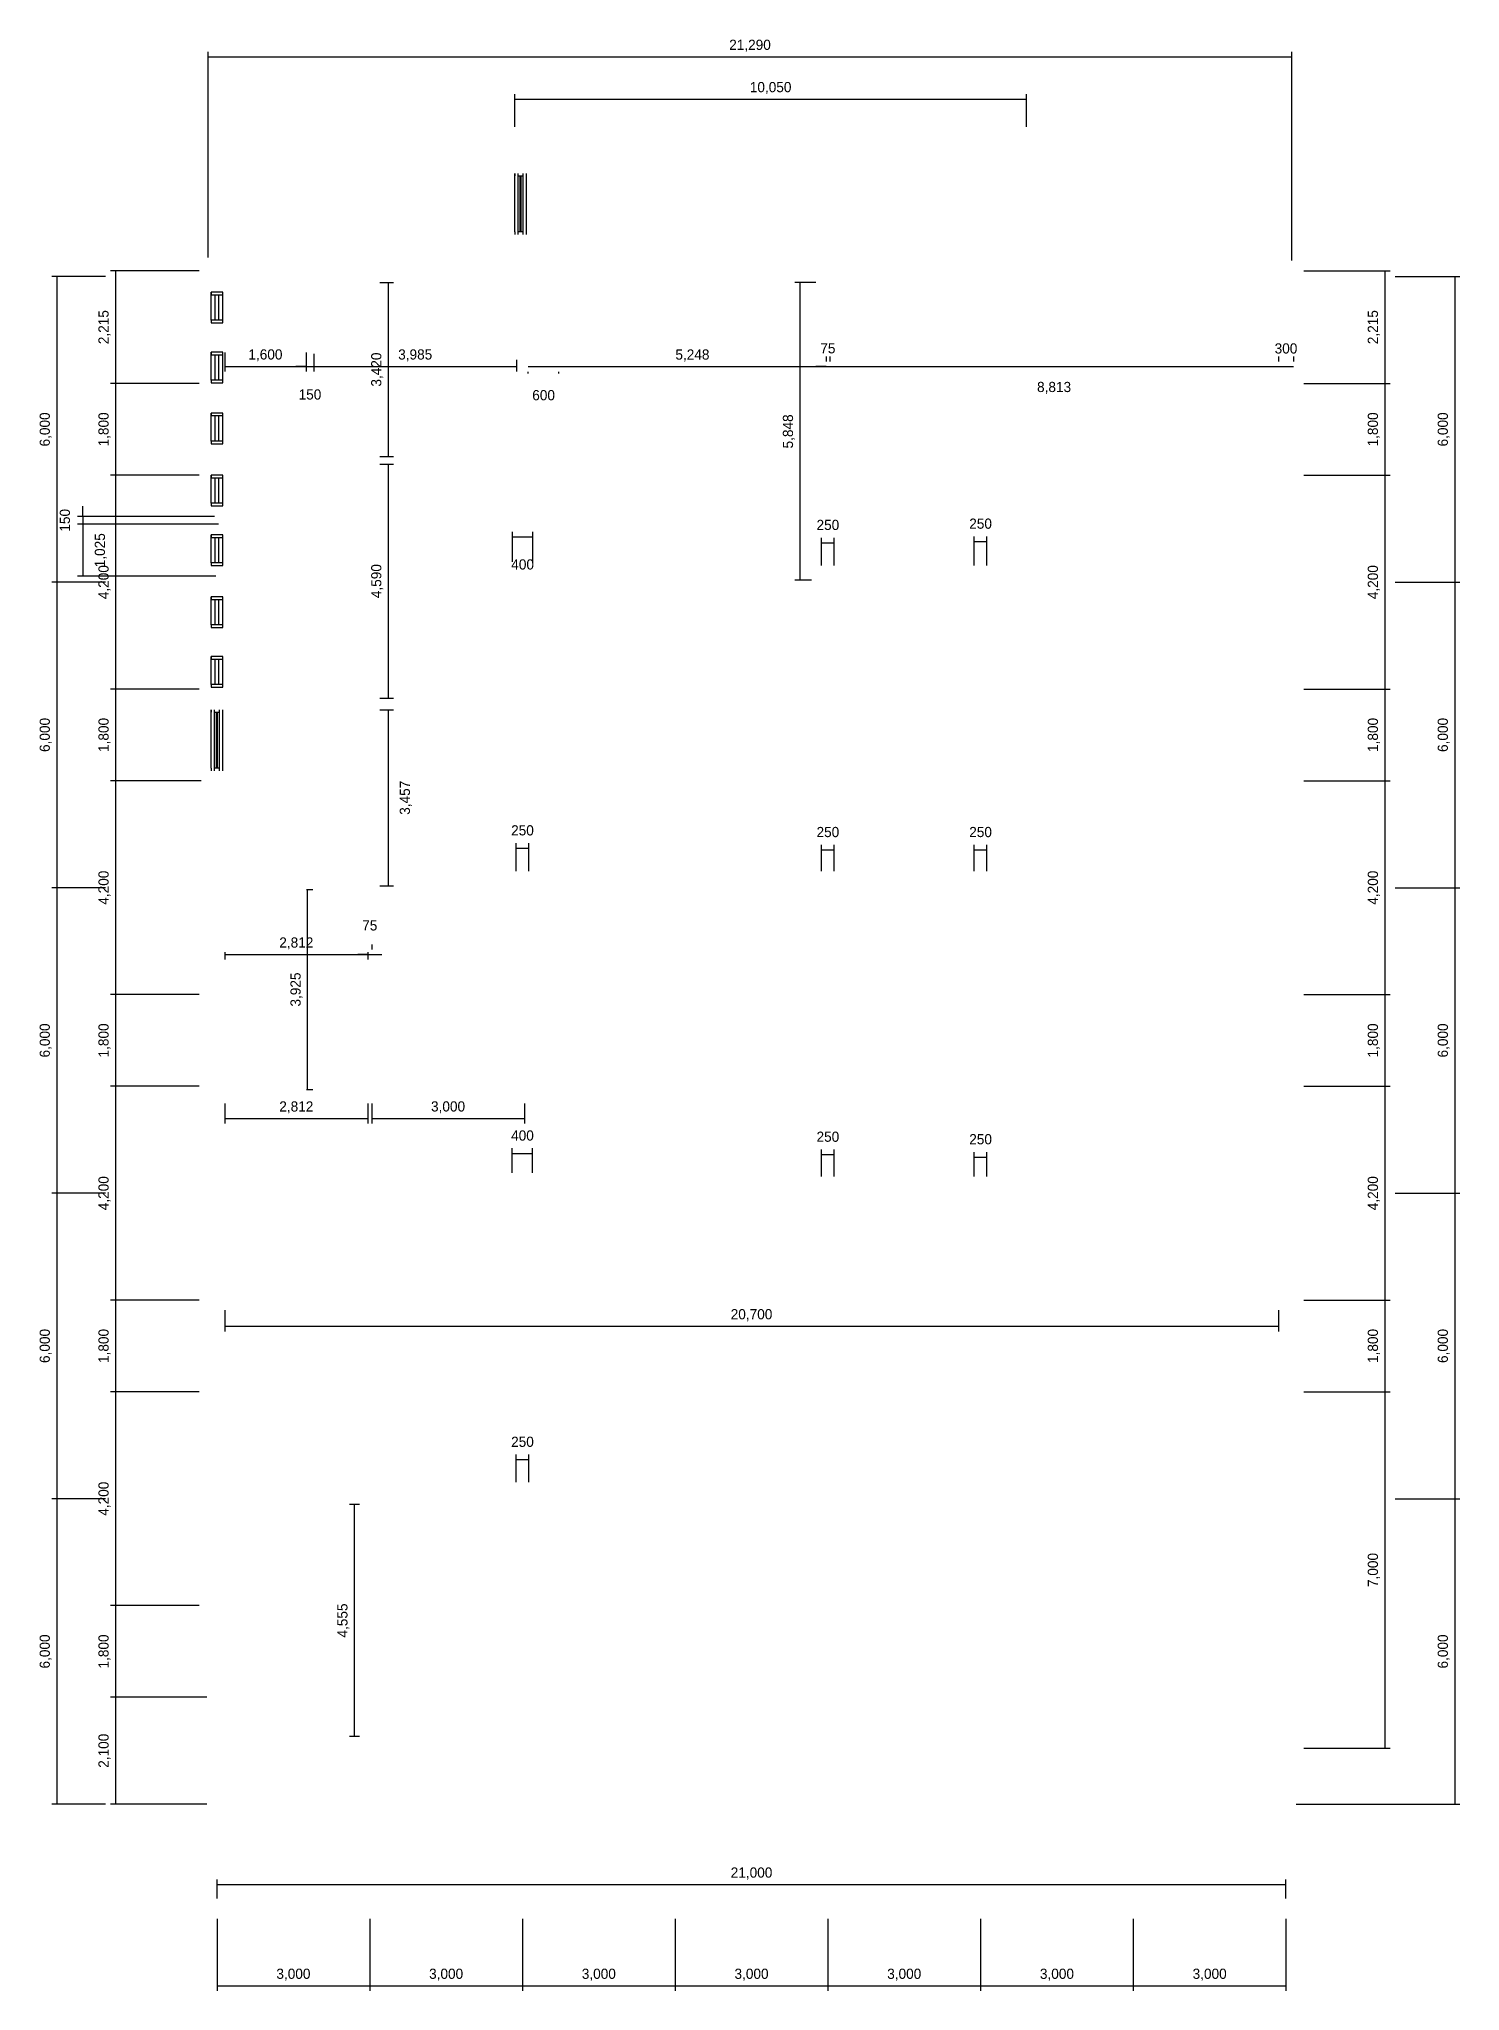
# Model space of a CAD drawing. Extents: x -2017610 to 288295, y -639251 to 250994.
# Drawn here: x 206025 to 233941, y -153144 to -114810 of the extents above; entities that cross this region are included whole.
import ezdxf

# ---------------------------------------------------------------- set-up
doc = ezdxf.new("R2010")
doc.units = 0
doc.header["$LTSCALE"] = 2
doc.header["$MEASUREMENT"] = 0
doc.header["$PDMODE"] = 2
doc.layers.get('0').update_dxf_attribs({"linetype": 'CONTINUOUS'})
doc.layers.get('DEFPOINTS').update_dxf_attribs({"linetype": 'CONTINUOUS'})
doc.layers.add('DIM', color=8, linetype='CONTINUOUS')
doc.layers.add('DOOR-WINDOW', color=8, linetype='CONTINUOUS')
doc.styles.add('STYLUS', font='stylu.ttf')
doc.dimstyles.new('DIM100S', dxfattribs={"dimscale": 0, "dimtxt": 200, "dimasz": 200, "dimexe": 100, "dimexo": 200, "dimgap": 100, "dimtad": 1, "dimdec": 0, "dimtxsty": 'STYLUS', "dimblk1": 'ARCHTICK', "dimblk2": 'ARCHTICK', "dimsah": 1, "dimcen": 100, "dimclrd": 256, "dimclre": 256, "dimclrt": 10, "dimazin": 3, "dimtfac": 1, "dimtdec": 0, "dimtmove": 0, "dimatfit": 3, "dimtolj": 1, "dimtzin": 0})

msp = doc.modelspace()

# ---------------------------------------------------------------- blocks, each defined once
blk = doc.blocks.new('*D245')
at = {"layer": 'DEFPOINTS', "color": 0}
for p in [(224648, -124679), (224398, -125352), (224648, -125352)]:
    blk.add_point(p, dxfattribs=at)
at = {"layer": 'DIM'}
for p, q in [((224398, -125152), (224398, -124579)), ((224648, -125152), (224648, -124579)), ((224398, -124679), (224648, -124679))]:
    blk.add_line(p, q, dxfattribs=at)
at = {"layer": 'DIM', "color": 10, "insert": (224523, -124329), "char_height": 200, "attachment_point": 5, "style": 'STYLUS'}
blk.add_mtext('\\A1;250', dxfattribs=at)
blk = doc.blocks.new('_ARCHTICK')
blk = doc.blocks.new('*D246')
at = {"layer": 'DEFPOINTS', "color": 0}
for p in [(221648, -124704), (221398, -125352), (221648, -125352)]:
    blk.add_point(p, dxfattribs=at)
at = {"layer": 'DIM'}
for p, q in [((221398, -125152), (221398, -124604)), ((221398, -124704), (221648, -124704)), ((221648, -125152), (221648, -124604))]:
    blk.add_line(p, q, dxfattribs=at)
at = {"layer": 'DIM', "color": 10, "insert": (221523, -124354), "char_height": 200, "attachment_point": 5, "style": 'STYLUS'}
blk.add_mtext('\\A1;250', dxfattribs=at)
blk = doc.blocks.new('*D247')
at = {"layer": 'DEFPOINTS', "color": 0}
for p in [(215726, -124586), (215326, -125280), (215726, -125280)]:
    blk.add_point(p, dxfattribs=at)
at = {"layer": 'DIM'}
for p, q in [((215326, -125080), (215326, -124486)), ((215726, -125080), (215726, -124486)), ((215326, -124586), (215726, -124586))]:
    blk.add_line(p, q, dxfattribs=at)
at = {"layer": 'DIM', "color": 10, "insert": (215526, -125130), "char_height": 200, "attachment_point": 5, "style": 'STYLUS'}
blk.add_mtext('\\A1;400', dxfattribs=at)
blk = doc.blocks.new('*D248')
at = {"layer": 'DEFPOINTS', "color": 0}
for p in [(215648, -130702), (215398, -131352), (215648, -131352)]:
    blk.add_point(p, dxfattribs=at)
at = {"layer": 'DIM'}
for p, q in [((215398, -131152), (215398, -130602)), ((215398, -130702), (215648, -130702)), ((215648, -131152), (215648, -130602))]:
    blk.add_line(p, q, dxfattribs=at)
at = {"layer": 'DIM', "color": 10, "insert": (215523, -130352), "char_height": 200, "attachment_point": 5, "style": 'STYLUS'}
blk.add_mtext('\\A1;250', dxfattribs=at)
blk = doc.blocks.new('*D249')
at = {"layer": 'DEFPOINTS', "color": 0}
for p in [(221648, -130735), (221398, -131352), (221648, -131352)]:
    blk.add_point(p, dxfattribs=at)
at = {"layer": 'DIM'}
for p, q in [((221398, -131152), (221398, -130635)), ((221648, -131152), (221648, -130635)), ((221398, -130735), (221648, -130735))]:
    blk.add_line(p, q, dxfattribs=at)
at = {"layer": 'DIM', "color": 10, "insert": (221523, -130385), "char_height": 200, "attachment_point": 5, "style": 'STYLUS'}
blk.add_mtext('\\A1;250', dxfattribs=at)
blk = doc.blocks.new('*D250')
at = {"layer": 'DEFPOINTS', "color": 0}
for p in [(224648, -130735), (224398, -131352), (224648, -131352)]:
    blk.add_point(p, dxfattribs=at)
at = {"layer": 'DIM'}
for p, q in [((224398, -131152), (224398, -130635)), ((224648, -131152), (224648, -130635)), ((224398, -130735), (224648, -130735))]:
    blk.add_line(p, q, dxfattribs=at)
at = {"layer": 'DIM', "color": 10, "insert": (224523, -130385), "char_height": 200, "attachment_point": 5, "style": 'STYLUS'}
blk.add_mtext('\\A1;250', dxfattribs=at)
blk = doc.blocks.new('*D251')
at = {"layer": 'DEFPOINTS', "color": 0}
for p in [(215723, -136695), (215323, -137277), (215723, -137277)]:
    blk.add_point(p, dxfattribs=at)
at = {"layer": 'DIM'}
for p, q in [((215323, -137077), (215323, -136595)), ((215323, -136695), (215723, -136695)), ((215723, -137077), (215723, -136595))]:
    blk.add_line(p, q, dxfattribs=at)
at = {"layer": 'DIM', "color": 10, "insert": (215523, -136345), "char_height": 200, "attachment_point": 5, "style": 'STYLUS'}
blk.add_mtext('\\A1;400', dxfattribs=at)
blk = doc.blocks.new('*D252')
at = {"layer": 'DEFPOINTS', "color": 0}
for p in [(221648, -136719), (221398, -137352), (221648, -137352)]:
    blk.add_point(p, dxfattribs=at)
at = {"layer": 'DIM'}
for p, q in [((221398, -137152), (221398, -136619)), ((221398, -136719), (221648, -136719)), ((221648, -137152), (221648, -136619))]:
    blk.add_line(p, q, dxfattribs=at)
at = {"layer": 'DIM', "color": 10, "insert": (221523, -136369), "char_height": 200, "attachment_point": 5, "style": 'STYLUS'}
blk.add_mtext('\\A1;250', dxfattribs=at)
blk = doc.blocks.new('*D253')
at = {"layer": 'DEFPOINTS', "color": 0}
for p in [(224648, -136768), (224398, -137352), (224648, -137352)]:
    blk.add_point(p, dxfattribs=at)
at = {"layer": 'DIM'}
for p, q in [((224398, -137152), (224398, -136668)), ((224398, -136768), (224648, -136768)), ((224648, -137152), (224648, -136668))]:
    blk.add_line(p, q, dxfattribs=at)
at = {"layer": 'DIM', "color": 10, "insert": (224523, -136418), "char_height": 200, "attachment_point": 5, "style": 'STYLUS'}
blk.add_mtext('\\A1;250', dxfattribs=at)
blk = doc.blocks.new('*D254')
at = {"layer": 'DEFPOINTS', "color": 0}
for p in [(215648, -142710), (215398, -143352), (215648, -143352)]:
    blk.add_point(p, dxfattribs=at)
at = {"layer": 'DIM'}
for p, q in [((215398, -143152), (215398, -142610)), ((215398, -142710), (215648, -142710)), ((215648, -143152), (215648, -142610))]:
    blk.add_line(p, q, dxfattribs=at)
at = {"layer": 'DIM', "color": 10, "insert": (215523, -142360), "char_height": 200, "attachment_point": 5, "style": 'STYLUS'}
blk.add_mtext('\\A1;250', dxfattribs=at)
blk = doc.blocks.new('*D255')
at = {"layer": 'DEFPOINTS', "color": 0}
for p in [(225423, -115992), (215373, -116737), (225423, -116737)]:
    blk.add_point(p, dxfattribs=at)
at = {"layer": 'DIM'}
for p, q in [((215373, -116537), (215373, -115892)), ((215373, -115992), (225423, -115992)), ((225423, -116537), (225423, -115892))]:
    blk.add_line(p, q, dxfattribs=at)
at = {"layer": 'DIM', "color": 10, "insert": (220398, -115773), "char_height": 200, "attachment_point": 5, "style": 'STYLUS'}
blk.add_mtext('\\A1;10,050', dxfattribs=at)
blk = doc.blocks.new('*D256')
at = {"layer": 'DEFPOINTS', "color": 0}
for p in [(230638, -115161), (209348, -119302), (230638, -119362)]:
    blk.add_point(p, dxfattribs=at)
at = {"layer": 'DIM'}
for p, q in [((209348, -119102), (209348, -115061)), ((209348, -115161), (230638, -115161)), ((230638, -119162), (230638, -115061))]:
    blk.add_line(p, q, dxfattribs=at)
at = {"layer": 'DIM', "color": 10, "insert": (219993, -114942), "char_height": 200, "attachment_point": 5, "style": 'STYLUS'}
blk.add_mtext('\\A1;21,290', dxfattribs=at)
blk = doc.blocks.new('*D257')
at = {"layer": 'DEFPOINTS', "color": 0}
for p in [(209523, -151527), (212523, -151527), (212523, -153044)]:
    blk.add_point(p, dxfattribs=at)
at = {"layer": 'DIM'}
for p, q in [((209523, -151727), (209523, -153144)), ((212523, -151727), (212523, -153144)), ((209523, -153044), (212523, -153044))]:
    blk.add_line(p, q, dxfattribs=at)
at = {"layer": 'DIM', "color": 10, "insert": (211023, -152825), "char_height": 200, "attachment_point": 5, "style": 'STYLUS'}
blk.add_mtext('\\A1;3,000', dxfattribs=at)
blk = doc.blocks.new('*D258')
at = {"layer": 'DEFPOINTS', "color": 0}
for p in [(212523, -151527), (215523, -151527), (215523, -153044)]:
    blk.add_point(p, dxfattribs=at)
at = {"layer": 'DIM'}
for p, q in [((212523, -151727), (212523, -153144)), ((215523, -151727), (215523, -153144)), ((212523, -153044), (215523, -153044))]:
    blk.add_line(p, q, dxfattribs=at)
at = {"layer": 'DIM', "color": 10, "insert": (214023, -152825), "char_height": 200, "attachment_point": 5, "style": 'STYLUS'}
blk.add_mtext('\\A1;3,000', dxfattribs=at)
blk = doc.blocks.new('*D259')
at = {"layer": 'DEFPOINTS', "color": 0}
for p in [(215523, -151527), (218523, -151527), (218523, -153044)]:
    blk.add_point(p, dxfattribs=at)
at = {"layer": 'DIM'}
for p, q in [((215523, -151727), (215523, -153144)), ((218523, -151727), (218523, -153144)), ((215523, -153044), (218523, -153044))]:
    blk.add_line(p, q, dxfattribs=at)
at = {"layer": 'DIM', "color": 10, "insert": (217023, -152825), "char_height": 200, "attachment_point": 5, "style": 'STYLUS'}
blk.add_mtext('\\A1;3,000', dxfattribs=at)
blk = doc.blocks.new('*D260')
at = {"layer": 'DEFPOINTS', "color": 0}
for p in [(218523, -151527), (221523, -151527), (221523, -153044)]:
    blk.add_point(p, dxfattribs=at)
at = {"layer": 'DIM'}
for p, q in [((218523, -151727), (218523, -153144)), ((221523, -151727), (221523, -153144)), ((218523, -153044), (221523, -153044))]:
    blk.add_line(p, q, dxfattribs=at)
at = {"layer": 'DIM', "color": 10, "insert": (220023, -152825), "char_height": 200, "attachment_point": 5, "style": 'STYLUS'}
blk.add_mtext('\\A1;3,000', dxfattribs=at)
blk = doc.blocks.new('*D261')
at = {"layer": 'DEFPOINTS', "color": 0}
for p in [(221523, -151527), (224523, -151527), (224523, -153044)]:
    blk.add_point(p, dxfattribs=at)
at = {"layer": 'DIM'}
for p, q in [((221523, -151727), (221523, -153144)), ((224523, -151727), (224523, -153144)), ((221523, -153044), (224523, -153044))]:
    blk.add_line(p, q, dxfattribs=at)
at = {"layer": 'DIM', "color": 10, "insert": (223023, -152825), "char_height": 200, "attachment_point": 5, "style": 'STYLUS'}
blk.add_mtext('\\A1;3,000', dxfattribs=at)
blk = doc.blocks.new('*D262')
at = {"layer": 'DEFPOINTS', "color": 0}
for p in [(224523, -151527), (227523, -151527), (227523, -153044)]:
    blk.add_point(p, dxfattribs=at)
at = {"layer": 'DIM'}
for p, q in [((224523, -151727), (224523, -153144)), ((227523, -151727), (227523, -153144)), ((224523, -153044), (227523, -153044))]:
    blk.add_line(p, q, dxfattribs=at)
at = {"layer": 'DIM', "color": 10, "insert": (226023, -152825), "char_height": 200, "attachment_point": 5, "style": 'STYLUS'}
blk.add_mtext('\\A1;3,000', dxfattribs=at)
blk = doc.blocks.new('*D263')
at = {"layer": 'DEFPOINTS', "color": 0}
for p in [(227523, -151527), (230523, -151527), (230523, -153044)]:
    blk.add_point(p, dxfattribs=at)
at = {"layer": 'DIM'}
for p, q in [((227523, -151727), (227523, -153144)), ((230523, -151727), (230523, -153144)), ((227523, -153044), (230523, -153044))]:
    blk.add_line(p, q, dxfattribs=at)
at = {"layer": 'DIM', "color": 10, "insert": (229023, -152825), "char_height": 200, "attachment_point": 5, "style": 'STYLUS'}
blk.add_mtext('\\A1;3,000', dxfattribs=at)
blk = doc.blocks.new('*D264')
at = {"layer": 'DEFPOINTS', "color": 0}
for p in [(230523, -151056), (209523, -151527), (230523, -151527)]:
    blk.add_point(p, dxfattribs=at)
at = {"layer": 'DIM'}
for p, q in [((209523, -151327), (209523, -150956)), ((230523, -151327), (230523, -150956)), ((209523, -151056), (230523, -151056))]:
    blk.add_line(p, q, dxfattribs=at)
at = {"layer": 'DIM', "color": 10, "insert": (220023, -150837), "char_height": 200, "attachment_point": 5, "style": 'STYLUS'}
blk.add_mtext('\\A1;21,000', dxfattribs=at)
blk = doc.blocks.new('*D265')
at = {"layer": 'DEFPOINTS', "color": 0}
for p in [(230673, -119362), (230673, -121577), (232467, -121577)]:
    blk.add_point(p, dxfattribs=at)
at = {"layer": 'DIM'}
for p, q in [((230873, -119362), (232567, -119362)), ((232467, -119362), (232467, -121577)), ((230873, -121577), (232567, -121577))]:
    blk.add_line(p, q, dxfattribs=at)
at = {"layer": 'DIM', "color": 10, "insert": (232248, -120469), "char_height": 200, "attachment_point": 5, "rotation": 90, "style": 'STYLUS'}
blk.add_mtext('\\A1;2,215', dxfattribs=at)
blk = doc.blocks.new('*D266')
at = {"layer": 'DEFPOINTS', "color": 0}
for p in [(230673, -121577), (230673, -123377), (232467, -123377)]:
    blk.add_point(p, dxfattribs=at)
at = {"layer": 'DIM'}
for p, q in [((230873, -121577), (232567, -121577)), ((232467, -121577), (232467, -123377)), ((230873, -123377), (232567, -123377))]:
    blk.add_line(p, q, dxfattribs=at)
at = {"layer": 'DIM', "color": 10, "insert": (232248, -122477), "char_height": 200, "attachment_point": 5, "rotation": 90, "style": 'STYLUS'}
blk.add_mtext('\\A1;1,800', dxfattribs=at)
blk = doc.blocks.new('*D267')
at = {"layer": 'DEFPOINTS', "color": 0}
for p in [(230673, -123377), (230673, -127577), (232467, -127577)]:
    blk.add_point(p, dxfattribs=at)
at = {"layer": 'DIM'}
for p, q in [((230873, -123377), (232567, -123377)), ((232467, -123377), (232467, -127577)), ((230873, -127577), (232567, -127577))]:
    blk.add_line(p, q, dxfattribs=at)
at = {"layer": 'DIM', "color": 10, "insert": (232248, -125477), "char_height": 200, "attachment_point": 5, "rotation": 90, "style": 'STYLUS'}
blk.add_mtext('\\A1;4,200', dxfattribs=at)
blk = doc.blocks.new('*D268')
at = {"layer": 'DEFPOINTS', "color": 0}
for p in [(230673, -127577), (230673, -129377), (232467, -129377)]:
    blk.add_point(p, dxfattribs=at)
at = {"layer": 'DIM'}
for p, q in [((230873, -127577), (232567, -127577)), ((232467, -127577), (232467, -129377)), ((230873, -129377), (232567, -129377))]:
    blk.add_line(p, q, dxfattribs=at)
at = {"layer": 'DIM', "color": 10, "insert": (232248, -128477), "char_height": 200, "attachment_point": 5, "rotation": 90, "style": 'STYLUS'}
blk.add_mtext('\\A1;1,800', dxfattribs=at)
blk = doc.blocks.new('*D269')
at = {"layer": 'DEFPOINTS', "color": 0}
for p in [(230673, -129377), (230673, -133577), (232467, -133577)]:
    blk.add_point(p, dxfattribs=at)
at = {"layer": 'DIM'}
for p, q in [((230873, -129377), (232567, -129377)), ((232467, -129377), (232467, -133577)), ((230873, -133577), (232567, -133577))]:
    blk.add_line(p, q, dxfattribs=at)
at = {"layer": 'DIM', "color": 10, "insert": (232248, -131477), "char_height": 200, "attachment_point": 5, "rotation": 90, "style": 'STYLUS'}
blk.add_mtext('\\A1;4,200', dxfattribs=at)
blk = doc.blocks.new('*D270')
at = {"layer": 'DEFPOINTS', "color": 0}
for p in [(230673, -133577), (230673, -135377), (232467, -135377)]:
    blk.add_point(p, dxfattribs=at)
at = {"layer": 'DIM'}
for p, q in [((230873, -133577), (232567, -133577)), ((232467, -133577), (232467, -135377)), ((230873, -135377), (232567, -135377))]:
    blk.add_line(p, q, dxfattribs=at)
at = {"layer": 'DIM', "color": 10, "insert": (232248, -134477), "char_height": 200, "attachment_point": 5, "rotation": 90, "style": 'STYLUS'}
blk.add_mtext('\\A1;1,800', dxfattribs=at)
blk = doc.blocks.new('*D271')
at = {"layer": 'DEFPOINTS', "color": 0}
for p in [(230673, -135377), (230673, -139577), (232467, -139577)]:
    blk.add_point(p, dxfattribs=at)
at = {"layer": 'DIM'}
for p, q in [((230873, -135377), (232567, -135377)), ((232467, -135377), (232467, -139577)), ((230873, -139577), (232567, -139577))]:
    blk.add_line(p, q, dxfattribs=at)
at = {"layer": 'DIM', "color": 10, "insert": (232248, -137477), "char_height": 200, "attachment_point": 5, "rotation": 90, "style": 'STYLUS'}
blk.add_mtext('\\A1;4,200', dxfattribs=at)
blk = doc.blocks.new('*D272')
at = {"layer": 'DEFPOINTS', "color": 0}
for p in [(230673, -139577), (230673, -141377), (232467, -141377)]:
    blk.add_point(p, dxfattribs=at)
at = {"layer": 'DIM'}
for p, q in [((230873, -139577), (232567, -139577)), ((232467, -139577), (232467, -141377)), ((230873, -141377), (232567, -141377))]:
    blk.add_line(p, q, dxfattribs=at)
at = {"layer": 'DIM', "color": 10, "insert": (232248, -140477), "char_height": 200, "attachment_point": 5, "rotation": 90, "style": 'STYLUS'}
blk.add_mtext('\\A1;1,800', dxfattribs=at)
blk = doc.blocks.new('*D273')
at = {"layer": 'DEFPOINTS', "color": 0}
for p in [(230673, -141377), (230673, -148377), (232467, -148377)]:
    blk.add_point(p, dxfattribs=at)
at = {"layer": 'DIM'}
for p, q in [((230873, -141377), (232567, -141377)), ((232467, -141377), (232467, -148377)), ((230873, -148377), (232567, -148377))]:
    blk.add_line(p, q, dxfattribs=at)
at = {"layer": 'DIM', "color": 10, "insert": (232248, -144877), "char_height": 200, "attachment_point": 5, "rotation": 90, "style": 'STYLUS'}
blk.add_mtext('\\A1;7,000', dxfattribs=at)
blk = doc.blocks.new('*D274')
at = {"layer": 'DEFPOINTS', "color": 0}
for p in [(232467, -119477), (232467, -125477), (233841, -125477)]:
    blk.add_point(p, dxfattribs=at)
at = {"layer": 'DIM'}
for p, q in [((232667, -119477), (233941, -119477)), ((233841, -119477), (233841, -125477)), ((232667, -125477), (233941, -125477))]:
    blk.add_line(p, q, dxfattribs=at)
at = {"layer": 'DIM', "color": 10, "insert": (233622, -122477), "char_height": 200, "attachment_point": 5, "rotation": 90, "style": 'STYLUS'}
blk.add_mtext('\\A1;6,000', dxfattribs=at)
blk = doc.blocks.new('*D275')
at = {"layer": 'DEFPOINTS', "color": 0}
for p in [(232467, -125477), (232467, -131477), (233841, -131477)]:
    blk.add_point(p, dxfattribs=at)
at = {"layer": 'DIM'}
for p, q in [((232667, -125477), (233941, -125477)), ((233841, -125477), (233841, -131477)), ((232667, -131477), (233941, -131477))]:
    blk.add_line(p, q, dxfattribs=at)
at = {"layer": 'DIM', "color": 10, "insert": (233622, -128477), "char_height": 200, "attachment_point": 5, "rotation": 90, "style": 'STYLUS'}
blk.add_mtext('\\A1;6,000', dxfattribs=at)
blk = doc.blocks.new('*D276')
at = {"layer": 'DEFPOINTS', "color": 0}
for p in [(232467, -131477), (232467, -137477), (233841, -137477)]:
    blk.add_point(p, dxfattribs=at)
at = {"layer": 'DIM'}
for p, q in [((232667, -131477), (233941, -131477)), ((233841, -131477), (233841, -137477)), ((232667, -137477), (233941, -137477))]:
    blk.add_line(p, q, dxfattribs=at)
at = {"layer": 'DIM', "color": 10, "insert": (233622, -134477), "char_height": 200, "attachment_point": 5, "rotation": 90, "style": 'STYLUS'}
blk.add_mtext('\\A1;6,000', dxfattribs=at)
blk = doc.blocks.new('*D277')
at = {"layer": 'DEFPOINTS', "color": 0}
for p in [(232467, -137477), (232467, -143477), (233841, -143477)]:
    blk.add_point(p, dxfattribs=at)
at = {"layer": 'DIM'}
for p, q in [((232667, -137477), (233941, -137477)), ((233841, -137477), (233841, -143477)), ((232667, -143477), (233941, -143477))]:
    blk.add_line(p, q, dxfattribs=at)
at = {"layer": 'DIM', "color": 10, "insert": (233622, -140477), "char_height": 200, "attachment_point": 5, "rotation": 90, "style": 'STYLUS'}
blk.add_mtext('\\A1;6,000', dxfattribs=at)
blk = doc.blocks.new('*D278')
at = {"layer": 'DEFPOINTS', "color": 0}
for p in [(232467, -143477), (230523, -149477), (233841, -149477)]:
    blk.add_point(p, dxfattribs=at)
at = {"layer": 'DIM'}
for p, q in [((232667, -143477), (233941, -143477)), ((233841, -143477), (233841, -149477)), ((230723, -149477), (233941, -149477))]:
    blk.add_line(p, q, dxfattribs=at)
at = {"layer": 'DIM', "color": 10, "insert": (233622, -146477), "char_height": 200, "attachment_point": 5, "rotation": 90, "style": 'STYLUS'}
blk.add_mtext('\\A1;6,000', dxfattribs=at)
blk = doc.blocks.new('*D279')
at = {"layer": 'DEFPOINTS', "color": 0}
for p in [(209373, -119362), (207530, -121577), (209373, -121577)]:
    blk.add_point(p, dxfattribs=at)
at = {"layer": 'DIM'}
for p, q in [((209173, -119362), (207430, -119362)), ((207530, -119362), (207530, -121577)), ((209173, -121577), (207430, -121577))]:
    blk.add_line(p, q, dxfattribs=at)
at = {"layer": 'DIM', "color": 10, "insert": (207311, -120469), "char_height": 200, "attachment_point": 5, "rotation": 90, "style": 'STYLUS'}
blk.add_mtext('\\A1;2,215', dxfattribs=at)
blk = doc.blocks.new('*D280')
at = {"layer": 'DEFPOINTS', "color": 0}
for p in [(209373, -121577), (207530, -123377), (209373, -123377)]:
    blk.add_point(p, dxfattribs=at)
at = {"layer": 'DIM'}
for p, q in [((209173, -121577), (207430, -121577)), ((207530, -121577), (207530, -123377)), ((209173, -123377), (207430, -123377))]:
    blk.add_line(p, q, dxfattribs=at)
at = {"layer": 'DIM', "color": 10, "insert": (207311, -122477), "char_height": 200, "attachment_point": 5, "rotation": 90, "style": 'STYLUS'}
blk.add_mtext('\\A1;1,800', dxfattribs=at)
blk = doc.blocks.new('*D281')
at = {"layer": 'DEFPOINTS', "color": 0}
for p in [(209373, -123377), (207530, -127577), (209373, -127577)]:
    blk.add_point(p, dxfattribs=at)
at = {"layer": 'DIM'}
for p, q in [((209173, -123377), (207430, -123377)), ((207530, -123377), (207530, -127577)), ((209173, -127577), (207430, -127577))]:
    blk.add_line(p, q, dxfattribs=at)
at = {"layer": 'DIM', "color": 10, "insert": (207311, -125477), "char_height": 200, "attachment_point": 5, "rotation": 90, "style": 'STYLUS'}
blk.add_mtext('\\A1;4,200', dxfattribs=at)
blk = doc.blocks.new('*D282')
at = {"layer": 'DEFPOINTS', "color": 0}
for p in [(209373, -127577), (207530, -129377), (209408, -129377)]:
    blk.add_point(p, dxfattribs=at)
at = {"layer": 'DIM'}
for p, q in [((209173, -127577), (207430, -127577)), ((207530, -127577), (207530, -129377)), ((209208, -129377), (207430, -129377))]:
    blk.add_line(p, q, dxfattribs=at)
at = {"layer": 'DIM', "color": 10, "insert": (207311, -128477), "char_height": 200, "attachment_point": 5, "rotation": 90, "style": 'STYLUS'}
blk.add_mtext('\\A1;1,800', dxfattribs=at)
blk = doc.blocks.new('*D283')
at = {"layer": 'DEFPOINTS', "color": 0}
for p in [(209408, -129377), (207530, -133577), (209373, -133577)]:
    blk.add_point(p, dxfattribs=at)
at = {"layer": 'DIM'}
for p, q in [((209208, -129377), (207430, -129377)), ((207530, -129377), (207530, -133577)), ((209173, -133577), (207430, -133577))]:
    blk.add_line(p, q, dxfattribs=at)
at = {"layer": 'DIM', "color": 10, "insert": (207311, -131477), "char_height": 200, "attachment_point": 5, "rotation": 90, "style": 'STYLUS'}
blk.add_mtext('\\A1;4,200', dxfattribs=at)
blk = doc.blocks.new('*D284')
at = {"layer": 'DEFPOINTS', "color": 0}
for p in [(209373, -133577), (207530, -135377), (209373, -135377)]:
    blk.add_point(p, dxfattribs=at)
at = {"layer": 'DIM'}
for p, q in [((209173, -133577), (207430, -133577)), ((207530, -133577), (207530, -135377)), ((209173, -135377), (207430, -135377))]:
    blk.add_line(p, q, dxfattribs=at)
at = {"layer": 'DIM', "color": 10, "insert": (207311, -134477), "char_height": 200, "attachment_point": 5, "rotation": 90, "style": 'STYLUS'}
blk.add_mtext('\\A1;1,800', dxfattribs=at)
blk = doc.blocks.new('*D285')
at = {"layer": 'DEFPOINTS', "color": 0}
for p in [(209373, -135377), (207530, -139577), (209373, -139577)]:
    blk.add_point(p, dxfattribs=at)
at = {"layer": 'DIM'}
for p, q in [((209173, -135377), (207430, -135377)), ((207530, -135377), (207530, -139577)), ((209173, -139577), (207430, -139577))]:
    blk.add_line(p, q, dxfattribs=at)
at = {"layer": 'DIM', "color": 10, "insert": (207311, -137477), "char_height": 200, "attachment_point": 5, "rotation": 90, "style": 'STYLUS'}
blk.add_mtext('\\A1;4,200', dxfattribs=at)
blk = doc.blocks.new('*D286')
at = {"layer": 'DEFPOINTS', "color": 0}
for p in [(209373, -139577), (207530, -141377), (209373, -141377)]:
    blk.add_point(p, dxfattribs=at)
at = {"layer": 'DIM'}
for p, q in [((209173, -139577), (207430, -139577)), ((207530, -139577), (207530, -141377)), ((209173, -141377), (207430, -141377))]:
    blk.add_line(p, q, dxfattribs=at)
at = {"layer": 'DIM', "color": 10, "insert": (207311, -140477), "char_height": 200, "attachment_point": 5, "rotation": 90, "style": 'STYLUS'}
blk.add_mtext('\\A1;1,800', dxfattribs=at)
blk = doc.blocks.new('*D287')
at = {"layer": 'DEFPOINTS', "color": 0}
for p in [(209373, -141377), (207530, -145577), (209373, -145577)]:
    blk.add_point(p, dxfattribs=at)
at = {"layer": 'DIM'}
for p, q in [((209173, -141377), (207430, -141377)), ((207530, -141377), (207530, -145577)), ((209173, -145577), (207430, -145577))]:
    blk.add_line(p, q, dxfattribs=at)
at = {"layer": 'DIM', "color": 10, "insert": (207311, -143477), "char_height": 200, "attachment_point": 5, "rotation": 90, "style": 'STYLUS'}
blk.add_mtext('\\A1;4,200', dxfattribs=at)
blk = doc.blocks.new('*D288')
at = {"layer": 'DEFPOINTS', "color": 0}
for p in [(209373, -145577), (207530, -147377), (209523, -147377)]:
    blk.add_point(p, dxfattribs=at)
at = {"layer": 'DIM'}
for p, q in [((209173, -145577), (207430, -145577)), ((207530, -145577), (207530, -147377)), ((209323, -147377), (207430, -147377))]:
    blk.add_line(p, q, dxfattribs=at)
at = {"layer": 'DIM', "color": 10, "insert": (207311, -146477), "char_height": 200, "attachment_point": 5, "rotation": 90, "style": 'STYLUS'}
blk.add_mtext('\\A1;1,800', dxfattribs=at)
blk = doc.blocks.new('*D289')
at = {"layer": 'DEFPOINTS', "color": 0}
for p in [(209523, -147377), (207530, -149477), (209523, -149477)]:
    blk.add_point(p, dxfattribs=at)
at = {"layer": 'DIM'}
for p, q in [((209323, -147377), (207430, -147377)), ((207530, -147377), (207530, -149477)), ((209323, -149477), (207430, -149477))]:
    blk.add_line(p, q, dxfattribs=at)
at = {"layer": 'DIM', "color": 10, "insert": (207311, -148427), "char_height": 200, "attachment_point": 5, "rotation": 90, "style": 'STYLUS'}
blk.add_mtext('\\A1;2,100', dxfattribs=at)
blk = doc.blocks.new('*D290')
at = {"layer": 'DEFPOINTS', "color": 0}
for p in [(207530, -119477), (206375, -125477), (207530, -125477)]:
    blk.add_point(p, dxfattribs=at)
at = {"layer": 'DIM'}
for p, q in [((207330, -119477), (206275, -119477)), ((206375, -119477), (206375, -125477)), ((207330, -125477), (206275, -125477))]:
    blk.add_line(p, q, dxfattribs=at)
at = {"layer": 'DIM', "color": 10, "insert": (206156, -122477), "char_height": 200, "attachment_point": 5, "rotation": 90, "style": 'STYLUS'}
blk.add_mtext('\\A1;6,000', dxfattribs=at)
blk = doc.blocks.new('*D291')
at = {"layer": 'DEFPOINTS', "color": 0}
for p in [(207530, -125477), (206375, -131477), (207530, -131477)]:
    blk.add_point(p, dxfattribs=at)
at = {"layer": 'DIM'}
for p, q in [((207330, -125477), (206275, -125477)), ((206375, -125477), (206375, -131477)), ((207330, -131477), (206275, -131477))]:
    blk.add_line(p, q, dxfattribs=at)
at = {"layer": 'DIM', "color": 10, "insert": (206156, -128477), "char_height": 200, "attachment_point": 5, "rotation": 90, "style": 'STYLUS'}
blk.add_mtext('\\A1;6,000', dxfattribs=at)
blk = doc.blocks.new('*D292')
at = {"layer": 'DEFPOINTS', "color": 0}
for p in [(207530, -131477), (206375, -137477), (207530, -137477)]:
    blk.add_point(p, dxfattribs=at)
at = {"layer": 'DIM'}
for p, q in [((207330, -131477), (206275, -131477)), ((206375, -131477), (206375, -137477)), ((207330, -137477), (206275, -137477))]:
    blk.add_line(p, q, dxfattribs=at)
at = {"layer": 'DIM', "color": 10, "insert": (206156, -134477), "char_height": 200, "attachment_point": 5, "rotation": 90, "style": 'STYLUS'}
blk.add_mtext('\\A1;6,000', dxfattribs=at)
blk = doc.blocks.new('*D293')
at = {"layer": 'DEFPOINTS', "color": 0}
for p in [(207530, -137477), (206375, -143477), (207530, -143477)]:
    blk.add_point(p, dxfattribs=at)
at = {"layer": 'DIM'}
for p, q in [((207330, -137477), (206275, -137477)), ((206375, -137477), (206375, -143477)), ((207330, -143477), (206275, -143477))]:
    blk.add_line(p, q, dxfattribs=at)
at = {"layer": 'DIM', "color": 10, "insert": (206156, -140477), "char_height": 200, "attachment_point": 5, "rotation": 90, "style": 'STYLUS'}
blk.add_mtext('\\A1;6,000', dxfattribs=at)
blk = doc.blocks.new('*D294')
at = {"layer": 'DEFPOINTS', "color": 0}
for p in [(207530, -143477), (206375, -149477), (207530, -149477)]:
    blk.add_point(p, dxfattribs=at)
at = {"layer": 'DIM'}
for p, q in [((207330, -143477), (206275, -143477)), ((206375, -143477), (206375, -149477)), ((207330, -149477), (206275, -149477))]:
    blk.add_line(p, q, dxfattribs=at)
at = {"layer": 'DIM', "color": 10, "insert": (206156, -146477), "char_height": 200, "attachment_point": 5, "rotation": 90, "style": 'STYLUS'}
blk.add_mtext('\\A1;6,000', dxfattribs=at)
blk = doc.blocks.new('*D295')
at = {"layer": 'DEFPOINTS', "color": 0}
for p in [(209673, -124187), (206884, -124337), (209754, -124337)]:
    blk.add_point(p, dxfattribs=at)
at = {"layer": 'DIM'}
for p, q in [((209473, -124187), (206784, -124187)), ((206884, -124187), (206884, -123987)), ((206884, -124187), (206884, -124337)), ((209554, -124337), (206784, -124337)), ((206884, -124337), (206884, -124537))]:
    blk.add_line(p, q, dxfattribs=at)
at = {"layer": 'DIM', "color": 10, "insert": (206534, -124262), "char_height": 200, "attachment_point": 5, "rotation": 90, "style": 'STYLUS'}
blk.add_mtext('\\A1;150', dxfattribs=at)
blk = doc.blocks.new('*D296')
at = {"layer": 'DEFPOINTS', "color": 0}
for p in [(209754, -124337), (206884, -125362), (209698, -125362)]:
    blk.add_point(p, dxfattribs=at)
at = {"layer": 'DIM'}
for p, q in [((209554, -124337), (206784, -124337)), ((206884, -124337), (206884, -125362)), ((209498, -125362), (206784, -125362))]:
    blk.add_line(p, q, dxfattribs=at)
at = {"layer": 'DIM', "color": 10, "insert": (207239, -124850), "char_height": 200, "attachment_point": 5, "rotation": 90, "style": 'STYLUS'}
blk.add_mtext('\\A1;1,025', dxfattribs=at)
blk = doc.blocks.new('*D297')
at = {"layer": 'DEFPOINTS', "color": 0}
for p in [(209673, -120767), (211273, -120767), (211273, -121242)]:
    blk.add_point(p, dxfattribs=at)
at = {"layer": 'DIM'}
for p, q in [((209673, -120967), (209673, -121342)), ((211273, -120967), (211273, -121342)), ((209673, -121242), (211273, -121242))]:
    blk.add_line(p, q, dxfattribs=at)
at = {"layer": 'DIM', "color": 10, "insert": (210473, -121023), "char_height": 200, "attachment_point": 5, "style": 'STYLUS'}
blk.add_mtext('\\A1;1,600', dxfattribs=at)
blk = doc.blocks.new('*D299')
at = {"layer": 'DEFPOINTS', "color": 0}
for p in [(211273, -120767), (211423, -120792), (211423, -121242)]:
    blk.add_point(p, dxfattribs=at)
at = {"layer": 'DIM'}
for p, q in [((211273, -120967), (211273, -121342)), ((211423, -120992), (211423, -121342)), ((211273, -121242), (211073, -121242)), ((211273, -121242), (211423, -121242)), ((211423, -121242), (211623, -121242))]:
    blk.add_line(p, q, dxfattribs=at)
at = {"layer": 'DIM', "color": 10, "insert": (211348, -121792), "char_height": 200, "attachment_point": 5, "style": 'STYLUS'}
blk.add_mtext('\\A1;150', dxfattribs=at)
blk = doc.blocks.new('*D298')
at = {"layer": 'DEFPOINTS', "color": 0}
for p in [(211423, -120792), (215408, -120910), (215408, -121242)]:
    blk.add_point(p, dxfattribs=at)
at = {"layer": 'DIM'}
for p, q in [((211423, -120992), (211423, -121342)), ((215408, -121110), (215408, -121342)), ((211423, -121242), (215408, -121242))]:
    blk.add_line(p, q, dxfattribs=at)
at = {"layer": 'DIM', "color": 10, "insert": (213416, -121023), "char_height": 200, "attachment_point": 5, "style": 'STYLUS'}
blk.add_mtext('\\A1;3,985', dxfattribs=at)
blk = doc.blocks.new('W600')
at = {"layer": 'DOOR-WINDOW', "ltscale": 1000}
for p, q in [((50, 0), (0, 0)), ((0, 0), (0, -230)), ((50, 0), (600, 0)), ((50, -230), (50, 0)), ((550, 0), (550, -230)), ((600, 0), (550, 0)), ((600, -230), (600, 0)), ((0, -230), (50, -230)), ((50, -80), (550, -80)), ((50, -150), (550, -150)), ((50, -230), (600, -230)), ((550, -230), (600, -230))]:
    blk.add_line(p, q, dxfattribs=at)
blk = doc.blocks.new('W1200')
for p, q in [((50, 230), (0, 230)), ((0, 165), (1200, 165)), ((0, 65), (1200, 65)), ((0, 0), (50, 0)), ((50, 230), (1200, 230)), ((50, 65), (50, 165)), ((50, 125), (1150, 125)), ((50, 105), (1150, 105)), ((50, 0), (1200, 0)), ((1200, 230), (1150, 230)), ((1150, 165), (1150, 65)), ((1150, 0), (1200, 0))]:
    blk.add_line(p, q)
blk = doc.blocks.new('*D332')
at = {"layer": 'DEFPOINTS', "color": 0}
for p in [(209673, -132546), (212486, -132546), (212486, -132790)]:
    blk.add_point(p, dxfattribs=at)
at = {"layer": 'DIM'}
for p, q in [((209673, -132746), (209673, -132890)), ((209673, -132790), (212486, -132790)), ((212486, -132746), (212486, -132890))]:
    blk.add_line(p, q, dxfattribs=at)
at = {"layer": 'DIM', "color": 10, "insert": (211080, -132572), "char_height": 200, "attachment_point": 5, "style": 'STYLUS'}
blk.add_mtext('\\A1;2,812', dxfattribs=at)
blk = doc.blocks.new('*D333')
at = {"layer": 'DEFPOINTS', "color": 0}
for p in [(212486, -132546), (212561, -132790), (212561, -132790)]:
    blk.add_point(p, dxfattribs=at)
at = {"layer": 'DIM'}
for p, q in [((212561, -132590), (212561, -132690)), ((212486, -132790), (212286, -132790)), ((212486, -132746), (212486, -132890)), ((212486, -132790), (212561, -132790)), ((212561, -132790), (212761, -132790))]:
    blk.add_line(p, q, dxfattribs=at)
at = {"layer": 'DIM', "color": 10, "insert": (212523, -132219), "char_height": 200, "attachment_point": 5, "style": 'STYLUS'}
blk.add_mtext('\\A1;75', dxfattribs=at)
blk = doc.blocks.new('*D334')
at = {"layer": 'DEFPOINTS', "color": 0}
for p in [(209673, -135514), (212486, -135514), (212486, -136010)]:
    blk.add_point(p, dxfattribs=at)
at = {"layer": 'DIM'}
for p, q in [((209673, -135714), (209673, -136110)), ((209673, -136010), (212486, -136010)), ((212486, -135714), (212486, -136110))]:
    blk.add_line(p, q, dxfattribs=at)
at = {"layer": 'DIM', "color": 10, "insert": (211080, -135792), "char_height": 200, "attachment_point": 5, "style": 'STYLUS'}
blk.add_mtext('\\A1;2,812', dxfattribs=at)
blk = doc.blocks.new('*D335')
at = {"layer": 'DEFPOINTS', "color": 0}
for p in [(212561, -135514), (215561, -135514), (215561, -136010)]:
    blk.add_point(p, dxfattribs=at)
at = {"layer": 'DIM'}
for p, q in [((212561, -135714), (212561, -136110)), ((212561, -136010), (215561, -136010)), ((215561, -135714), (215561, -136110))]:
    blk.add_line(p, q, dxfattribs=at)
at = {"layer": 'DIM', "color": 10, "insert": (214061, -135791), "char_height": 200, "attachment_point": 5, "style": 'STYLUS'}
blk.add_mtext('\\A1;3,000', dxfattribs=at)
blk = doc.blocks.new('*D336')
at = {"layer": 'DEFPOINTS', "color": 0}
for p in [(211080, -131514), (211302, -131514), (211080, -135439)]:
    blk.add_point(p, dxfattribs=at)
at = {"layer": 'DIM'}
for p, q in [((211280, -131514), (211402, -131514)), ((211302, -135439), (211302, -131514)), ((211280, -135439), (211402, -135439))]:
    blk.add_line(p, q, dxfattribs=at)
at = {"layer": 'DIM', "color": 10, "insert": (211083, -133477), "char_height": 200, "attachment_point": 5, "rotation": 90, "style": 'STYLUS'}
blk.add_mtext('\\A1;3,925', dxfattribs=at)
blk = doc.blocks.new('*D337')
at = {"layer": 'DEFPOINTS', "color": 0}
for p in [(215638, -121182), (216238, -121182), (216238, -121243)]:
    blk.add_point(p, dxfattribs=at)
at = {"layer": 'DIM'}
for p, q in [((215638, -121243), (216238, -121243)), ((215638, -121382), (215638, -121343)), ((216238, -121382), (216238, -121343))]:
    blk.add_line(p, q, dxfattribs=at)
at = {"layer": 'DIM', "color": 10, "insert": (215938, -121806), "char_height": 200, "attachment_point": 5, "style": 'STYLUS'}
blk.add_mtext('\\A1;600', dxfattribs=at)
blk = doc.blocks.new('*D338')
at = {"layer": 'DEFPOINTS', "color": 0}
for p in [(216238, -121182), (221486, -121243), (221486, -121243)]:
    blk.add_point(p, dxfattribs=at)
at = {"layer": 'DIM'}
for p, q in [((221486, -121043), (221486, -121143)), ((216238, -121243), (221486, -121243)), ((216238, -121382), (216238, -121343))]:
    blk.add_line(p, q, dxfattribs=at)
at = {"layer": 'DIM', "color": 10, "insert": (218862, -121025), "char_height": 200, "attachment_point": 5, "style": 'STYLUS'}
blk.add_mtext('\\A1;5,248', dxfattribs=at)
blk = doc.blocks.new('*D339')
at = {"layer": 'DEFPOINTS', "color": 0}
for p in [(221486, -121243), (221561, -121243), (221561, -121243)]:
    blk.add_point(p, dxfattribs=at)
at = {"layer": 'DIM'}
for p, q in [((221486, -121043), (221486, -121143)), ((221561, -121043), (221561, -121143)), ((221486, -121243), (221286, -121243)), ((221486, -121243), (221561, -121243)), ((221561, -121243), (221761, -121243))]:
    blk.add_line(p, q, dxfattribs=at)
at = {"layer": 'DIM', "color": 10, "insert": (221523, -120885), "char_height": 200, "attachment_point": 5, "style": 'STYLUS'}
blk.add_mtext('\\A1;75', dxfattribs=at)
blk = doc.blocks.new('*D340')
at = {"layer": 'DEFPOINTS', "color": 0}
for p in [(221561, -121243), (230373, -121243), (230373, -121243)]:
    blk.add_point(p, dxfattribs=at)
at = {"layer": 'DIM'}
for p, q in [((221561, -121043), (221561, -121143)), ((230373, -121043), (230373, -121143)), ((221561, -121243), (230373, -121243))]:
    blk.add_line(p, q, dxfattribs=at)
at = {"layer": 'DIM', "color": 10, "insert": (225967, -121662), "char_height": 200, "attachment_point": 5, "style": 'STYLUS'}
blk.add_mtext('\\A1;8,813', dxfattribs=at)
blk = doc.blocks.new('*D341')
at = {"layer": 'DEFPOINTS', "color": 0}
for p in [(230373, -121243), (230673, -121243), (230673, -121243)]:
    blk.add_point(p, dxfattribs=at)
at = {"layer": 'DIM'}
for p, q in [((230373, -121043), (230373, -121143)), ((230673, -121043), (230673, -121143)), ((230373, -121243), (230673, -121243))]:
    blk.add_line(p, q, dxfattribs=at)
at = {"layer": 'DIM', "color": 10, "insert": (230523, -120888), "char_height": 200, "attachment_point": 5, "style": 'STYLUS'}
blk.add_mtext('\\A1;300', dxfattribs=at)
blk = doc.blocks.new('*D342')
at = {"layer": 'DEFPOINTS', "color": 0}
for p in [(221486, -119592), (220975, -125439), (221398, -125439)]:
    blk.add_point(p, dxfattribs=at)
at = {"layer": 'DIM'}
for p, q in [((221286, -119592), (220875, -119592)), ((220975, -119592), (220975, -125439)), ((221198, -125439), (220875, -125439))]:
    blk.add_line(p, q, dxfattribs=at)
at = {"layer": 'DIM', "color": 10, "insert": (220757, -122516), "char_height": 200, "attachment_point": 5, "rotation": 90, "style": 'STYLUS'}
blk.add_mtext('\\A1;5,848', dxfattribs=at)
blk = doc.blocks.new('*D343')
at = {"layer": 'DEFPOINTS', "color": 0}
for p in [(212523, -127982), (212888, -127982), (212523, -131439)]:
    blk.add_point(p, dxfattribs=at)
at = {"layer": 'DIM'}
for p, q in [((212723, -127982), (212988, -127982)), ((212888, -131439), (212888, -127982)), ((212723, -131439), (212988, -131439))]:
    blk.add_line(p, q, dxfattribs=at)
at = {"layer": 'DIM', "color": 10, "insert": (213231, -129711), "char_height": 200, "attachment_point": 5, "rotation": 90, "style": 'STYLUS'}
blk.add_mtext('\\A1;3,457', dxfattribs=at)
blk = doc.blocks.new('*D344')
at = {"layer": 'DEFPOINTS', "color": 0}
for p in [(212523, -123162), (212888, -123162), (212523, -127752)]:
    blk.add_point(p, dxfattribs=at)
at = {"layer": 'DIM'}
for p, q in [((212723, -123162), (212988, -123162)), ((212888, -127752), (212888, -123162)), ((212723, -127752), (212988, -127752))]:
    blk.add_line(p, q, dxfattribs=at)
at = {"layer": 'DIM', "color": 10, "insert": (212669, -125457), "char_height": 200, "attachment_point": 5, "rotation": 90, "style": 'STYLUS'}
blk.add_mtext('\\A1;4,590', dxfattribs=at)
blk = doc.blocks.new('*D345')
at = {"layer": 'DEFPOINTS', "color": 0}
for p in [(212523, -119592), (212888, -119592), (212523, -123012)]:
    blk.add_point(p, dxfattribs=at)
at = {"layer": 'DIM'}
for p, q in [((212723, -119592), (212988, -119592)), ((212888, -123012), (212888, -119592)), ((212723, -123012), (212988, -123012))]:
    blk.add_line(p, q, dxfattribs=at)
at = {"layer": 'DIM', "color": 10, "insert": (212669, -121302), "char_height": 200, "attachment_point": 5, "rotation": 90, "style": 'STYLUS'}
blk.add_mtext('\\A1;3,420', dxfattribs=at)
blk = doc.blocks.new('*D346')
at = {"layer": 'DEFPOINTS', "color": 0}
for p in [(212222, -143592), (212523, -143592), (212523, -148147)]:
    blk.add_point(p, dxfattribs=at)
at = {"layer": 'DIM'}
for p, q in [((212323, -143592), (212122, -143592)), ((212222, -148147), (212222, -143592)), ((212323, -148147), (212122, -148147))]:
    blk.add_line(p, q, dxfattribs=at)
at = {"layer": 'DIM', "color": 10, "insert": (212004, -145869), "char_height": 200, "attachment_point": 5, "rotation": 90, "style": 'STYLUS'}
blk.add_mtext('\\A1;4,555', dxfattribs=at)
blk = doc.blocks.new('*D347')
at = {"layer": 'DEFPOINTS', "color": 0}
for p in [(209673, -139577), (230373, -139577), (230373, -140090)]:
    blk.add_point(p, dxfattribs=at)
at = {"layer": 'DIM'}
for p, q in [((209673, -139777), (209673, -140190)), ((230373, -139777), (230373, -140190)), ((209673, -140090), (230373, -140090))]:
    blk.add_line(p, q, dxfattribs=at)
at = {"layer": 'DIM', "color": 10, "insert": (220023, -139872), "char_height": 200, "attachment_point": 5, "style": 'STYLUS'}
blk.add_mtext('\\A1;20,700', dxfattribs=at)

# ---------------------------------------------------------------- dimensions: what is measured, and where the dimension line sits
at = {"layer": 'DIM'}
for base, p1, p2, picture, middle in [((230638.4, -115160.7), (209348.4, -119301.9), (230638.4, -119361.9), '*D256', (219993.4, -114941.7)), ((225423.4, -115991.9), (215373.4, -116736.9), (225423.4, -116736.9), '*D255', (220398.4, -115772.8)), ((211273.4, -121242.1), (209673.4, -120766.9), (211273.4, -120766.9), '*D297', (210473.4, -121023)), ((211423.4, -121242.1), (211273.4, -120766.9), (211423.4, -120791.9), '*D299', (211348.4, -121792.1)), ((215408.4, -121242.1), (211423.4, -120791.9), (215408.4, -120909.9), '*D298', (213415.9, -121023)), ((221485.8978875, -121242.6295972), (216238.3978875, -121182.068926), (221485.8978875, -121242.6295972), '*D338', (218862.1478875, -121024.6208124)), ((221560.9, -121242.6), (221485.9, -121242.6), (221560.9, -121242.6), '*D339', (221523.4, -120885.5)), ((230673.4, -121242.6), (230373.4, -121242.6), (230673.4, -121242.6), '*D341', (230523.4, -120888.3)), ((216238.4, -121242.6), (215638.4, -121182.1), (216238.4, -121182.1), '*D337', (215938.4, -121806)), ((224648.4, -124679.2), (224398.4, -125351.9), (224648.4, -125351.9), '*D245', (224523.4, -124329.2)), ((221648.4, -124704), (221398.4, -125351.9), (221648.4, -125351.9), '*D246', (221523.4, -124354)), ((215648.4, -130701.8), (215398.4, -131351.9), (215648.4, -131351.9), '*D248', (215523.4, -130351.8)), ((221648.4, -130735.5), (221398.4, -131351.9), (221648.4, -131351.9), '*D249', (221523.4, -130385.5)), ((224648.4, -130735.5), (224398.4, -131351.9), (224648.4, -131351.9), '*D250', (224523.4, -130385.5)), ((212560.9, -132790.5), (212485.9, -132545.7), (212560.9, -132790.5), '*D333', (212523.4, -132218.9)), ((212485.8978875, -132790.4578546), (209673.3978875, -132545.6731032), (212485.8978875, -132545.6731032), '*D332', (211079.6478875, -132572.4490699)), ((212485.8978875, -136009.5327063), (209673.3978875, -135514.4231032), (212485.8978875, -135514.4231032), '*D334', (211079.6478875, -135791.5239216)), ((215560.9, -136009.5), (212560.9, -135514.4), (215560.9, -135514.4), '*D335', (214060.9, -135790.8)), ((215723.4, -136694.9), (215323.4, -137276.9), (215723.4, -137276.9), '*D251', (215523.4, -136344.9)), ((221648.4, -136719.3), (221398.4, -137351.9), (221648.4, -137351.9), '*D252', (221523.4, -136369.3)), ((224648.4, -136768.1), (224398.4, -137351.9), (224648.4, -137351.9), '*D253', (224523.4, -136418.1)), ((230373.4, -140090.4), (209673.4, -139576.9), (230373.4, -139576.9), '*D347', (220023.4, -139871.6)), ((215648.4, -142709.8), (215398.4, -143351.9), (215648.4, -143351.9), '*D254', (215523.4, -142359.8)), ((230523.4, -151056), (209523.4, -151526.9), (230523.4, -151526.9), '*D264', (220023.4, -150836.9)), ((212523.4, -153044.1), (209523.4, -151526.9), (212523.4, -151526.9), '*D257', (211023.4, -152825.1)), ((215523.4, -153044.1), (212523.4, -151526.9), (215523.4, -151526.9), '*D258', (214023.4, -152825.1)), ((218523.4, -153044.1), (215523.4, -151526.9), (218523.4, -151526.9), '*D259', (217023.4, -152825.1)), ((221523.4, -153044.1), (218523.4, -151526.9), (221523.4, -151526.9), '*D260', (220023.4, -152825.1)), ((224523.4, -153044.1), (221523.4, -151526.9), (224523.4, -151526.9), '*D261', (223023.4, -152825.1)), ((227523.4, -153044.1), (224523.4, -151526.9), (227523.4, -151526.9), '*D262', (226023.4, -152825.1)), ((230523.4, -153044.1), (227523.4, -151526.9), (230523.4, -151526.9), '*D263', (229023.4, -152825.1))]:
    dim = msp.add_linear_dim(base=base, p1=p1, p2=p2, dimstyle='DIM100S', override={"dimscale": 1}, dxfattribs=at)
    dim.commit()
    dim.dimension.update_dxf_attribs({"geometry": picture, "text_midpoint": middle})
for base, p1, p2, picture, middle in [((206375.4, -125476.9), (207530.5, -119476.9), (207530.5, -125476.9), '*D290', (206156.4, -122476.9)), ((207530.5, -121576.9), (209373.4, -119361.9), (209373.4, -121576.9), '*D279', (207311.4, -120469.4)), ((212888, -119591.9), (212523.4, -123011.9), (212523.4, -119591.9), '*D345', (212669.3, -121301.9)), ((220974.7100794, -125439.4231032), (221485.8978875, -119591.9231032), (221398.3976853, -125439.4231032), '*D342', (220756.7012946, -122515.6731032)), ((232466.6, -121576.9), (230673.4, -119361.9), (230673.4, -121576.9), '*D265', (232247.5, -120469.4)), ((233840.9, -125476.9), (232466.6, -119476.9), (232466.6, -125476.9), '*D274', (233621.9, -122476.9)), ((207530.5, -123376.9), (209373.4, -121576.9), (209373.4, -123376.9), '*D280', (207311.4, -122476.9)), ((232466.6, -123376.9), (230673.4, -121576.9), (230673.4, -123376.9), '*D266', (232247.5, -122476.9)), ((207530.5, -127576.9), (209373.4, -123376.9), (209373.4, -127576.9), '*D281', (207311.4, -125476.9)), ((212888, -123161.9), (212523.4, -127751.9), (212523.4, -123161.9), '*D344', (212669.3, -125456.9)), ((232466.6, -127576.9), (230673.4, -123376.9), (230673.4, -127576.9), '*D267', (232247.5, -125476.9)), ((206884, -124336.9), (209673.4, -124186.9), (209754, -124336.9), '*D295', (206534, -124261.9)), ((206375.4, -131476.9), (207530.5, -125476.9), (207530.5, -131476.9), '*D291', (206156.4, -128476.9)), ((233840.9, -131476.9), (232466.6, -125476.9), (232466.6, -131476.9), '*D275', (233621.9, -128476.9)), ((207530.5, -129376.9), (209373.4, -127576.9), (209408.4, -129376.9), '*D282', (207311.4, -128476.9)), ((232466.6, -129376.9), (230673.4, -127576.9), (230673.4, -129376.9), '*D268', (232247.5, -128476.9)), ((207530.5, -133576.9), (209408.4, -129376.9), (209373.4, -133576.9), '*D283', (207311.4, -131476.9)), ((232466.6, -133576.9), (230673.4, -129376.9), (230673.4, -133576.9), '*D269', (232247.5, -131476.9)), ((206375.4, -137476.9), (207530.5, -131476.9), (207530.5, -137476.9), '*D292', (206156.4, -134476.9)), ((233840.9, -137476.9), (232466.6, -131476.9), (232466.6, -137476.9), '*D276', (233621.9, -134476.9)), ((211301.5, -131514.4), (211079.6, -135439.4), (211079.6, -131514.4), '*D336', (211083.5, -133476.9)), ((207530.5, -135376.9), (209373.4, -133576.9), (209373.4, -135376.9), '*D284', (207311.4, -134476.9)), ((232466.6, -135376.9), (230673.4, -133576.9), (230673.4, -135376.9), '*D270', (232247.5, -134476.9)), ((207530.5, -139576.9), (209373.4, -135376.9), (209373.4, -139576.9), '*D285', (207311.4, -137476.9)), ((232466.6, -139576.9), (230673.4, -135376.9), (230673.4, -139576.9), '*D271', (232247.5, -137476.9)), ((206375.4, -143476.9), (207530.5, -137476.9), (207530.5, -143476.9), '*D293', (206156.4, -140476.9)), ((233840.9, -143476.9), (232466.6, -137476.9), (232466.6, -143476.9), '*D277', (233621.9, -140476.9)), ((207530.5, -141376.9), (209373.4, -139576.9), (209373.4, -141376.9), '*D286', (207311.4, -140476.9)), ((232466.6, -141376.9), (230673.4, -139576.9), (230673.4, -141376.9), '*D272', (232247.5, -140476.9)), ((207530.5, -145576.9), (209373.4, -141376.9), (209373.4, -145576.9), '*D287', (207311.4, -143476.9)), ((232466.6, -148376.9), (230673.4, -141376.9), (230673.4, -148376.9), '*D273', (232247.5, -144876.9)), ((206375.4, -149476.9), (207530.5, -143476.9), (207530.5, -149476.9), '*D294', (206156.4, -146476.9)), ((212222.4, -143591.9), (212523.4, -148146.9), (212523.4, -143591.9), '*D346', (212004.4, -145869.4)), ((233840.9, -149476.9), (232466.6, -143476.9), (230523.4, -149476.9), '*D278', (233621.9, -146476.9)), ((207530.5, -147376.9), (209373.4, -145576.9), (209523.4, -147376.9), '*D288', (207311.4, -146476.9)), ((207530.5, -149476.9), (209523.4, -147376.9), (209523.4, -149476.9), '*D289', (207311.4, -148426.9))]:
    dim = msp.add_linear_dim(base=base, p1=p1, p2=p2, angle=90, dimstyle='DIM100S', override={"dimscale": 1}, dxfattribs=at)
    dim.commit()
    dim.dimension.update_dxf_attribs({"geometry": picture, "text_midpoint": middle})
for base, p1, p2, picture, middle in [((230373.3978875, -121242.6295972), (221560.8978875, -121242.6295972), (230373.3978875, -121242.6295972), '*D340', (225967.1478875, -121661.8055817)), ((215726.2, -124585.8), (215326.2, -125279.7), (215726.2, -125279.7), '*D247', (215526.2, -125130.5))]:
    dim = msp.add_linear_dim(base=base, p1=p1, p2=p2, dimstyle='DIM100S', override={"dimscale": 1}, dxfattribs=at)
    dim.commit()
    dim.dimension.update_dxf_attribs({"geometry": picture, "text_midpoint": middle, "dimtype": 160})
for base, p1, p2, picture, middle in [((206884, -125361.9), (209754, -124336.9), (209698.4, -125361.9), '*D296', (207239.2, -124849.9)), ((212888.0079383, -127981.9231032), (212523.3978875, -131439.4231032), (212523.3978875, -127981.9231032), '*D343', (213230.7335611, -129710.6731032))]:
    dim = msp.add_linear_dim(base=base, p1=p1, p2=p2, angle=90, dimstyle='DIM100S', override={"dimscale": 1}, dxfattribs=at)
    dim.commit()
    dim.dimension.update_dxf_attribs({"geometry": picture, "text_midpoint": middle, "dimtype": 160})

# ---------------------------------------------------------------- block references
at = {"layer": 'DOOR-WINDOW', "rotation": 90}
for name, p in [('W1200', (215603.4, -118649.4)), ('W600', (209408.4, -120384.4)), ('W600', (209408.4, -121559.4)), ('W600', (209408.4, -122756.9)), ('W600', (209408.4, -123976.9)), ('W600', (209408.4, -125149.4)), ('W600', (209408.4, -126364.4)), ('W600', (209408.4, -127539.4)), ('W1200', (209638.4, -129181.9))]:
    msp.add_blockref(name, p, dxfattribs=at)

msp.set_redraw_order([(e.dxf.handle, doc.entitydb.next_handle()) for e in msp.query("TEXT MTEXT ATTDEF DIMENSION ARC_DIMENSION")])  # texts and dimensions are drawn at this point

doc.saveas('drawing.dxf')
